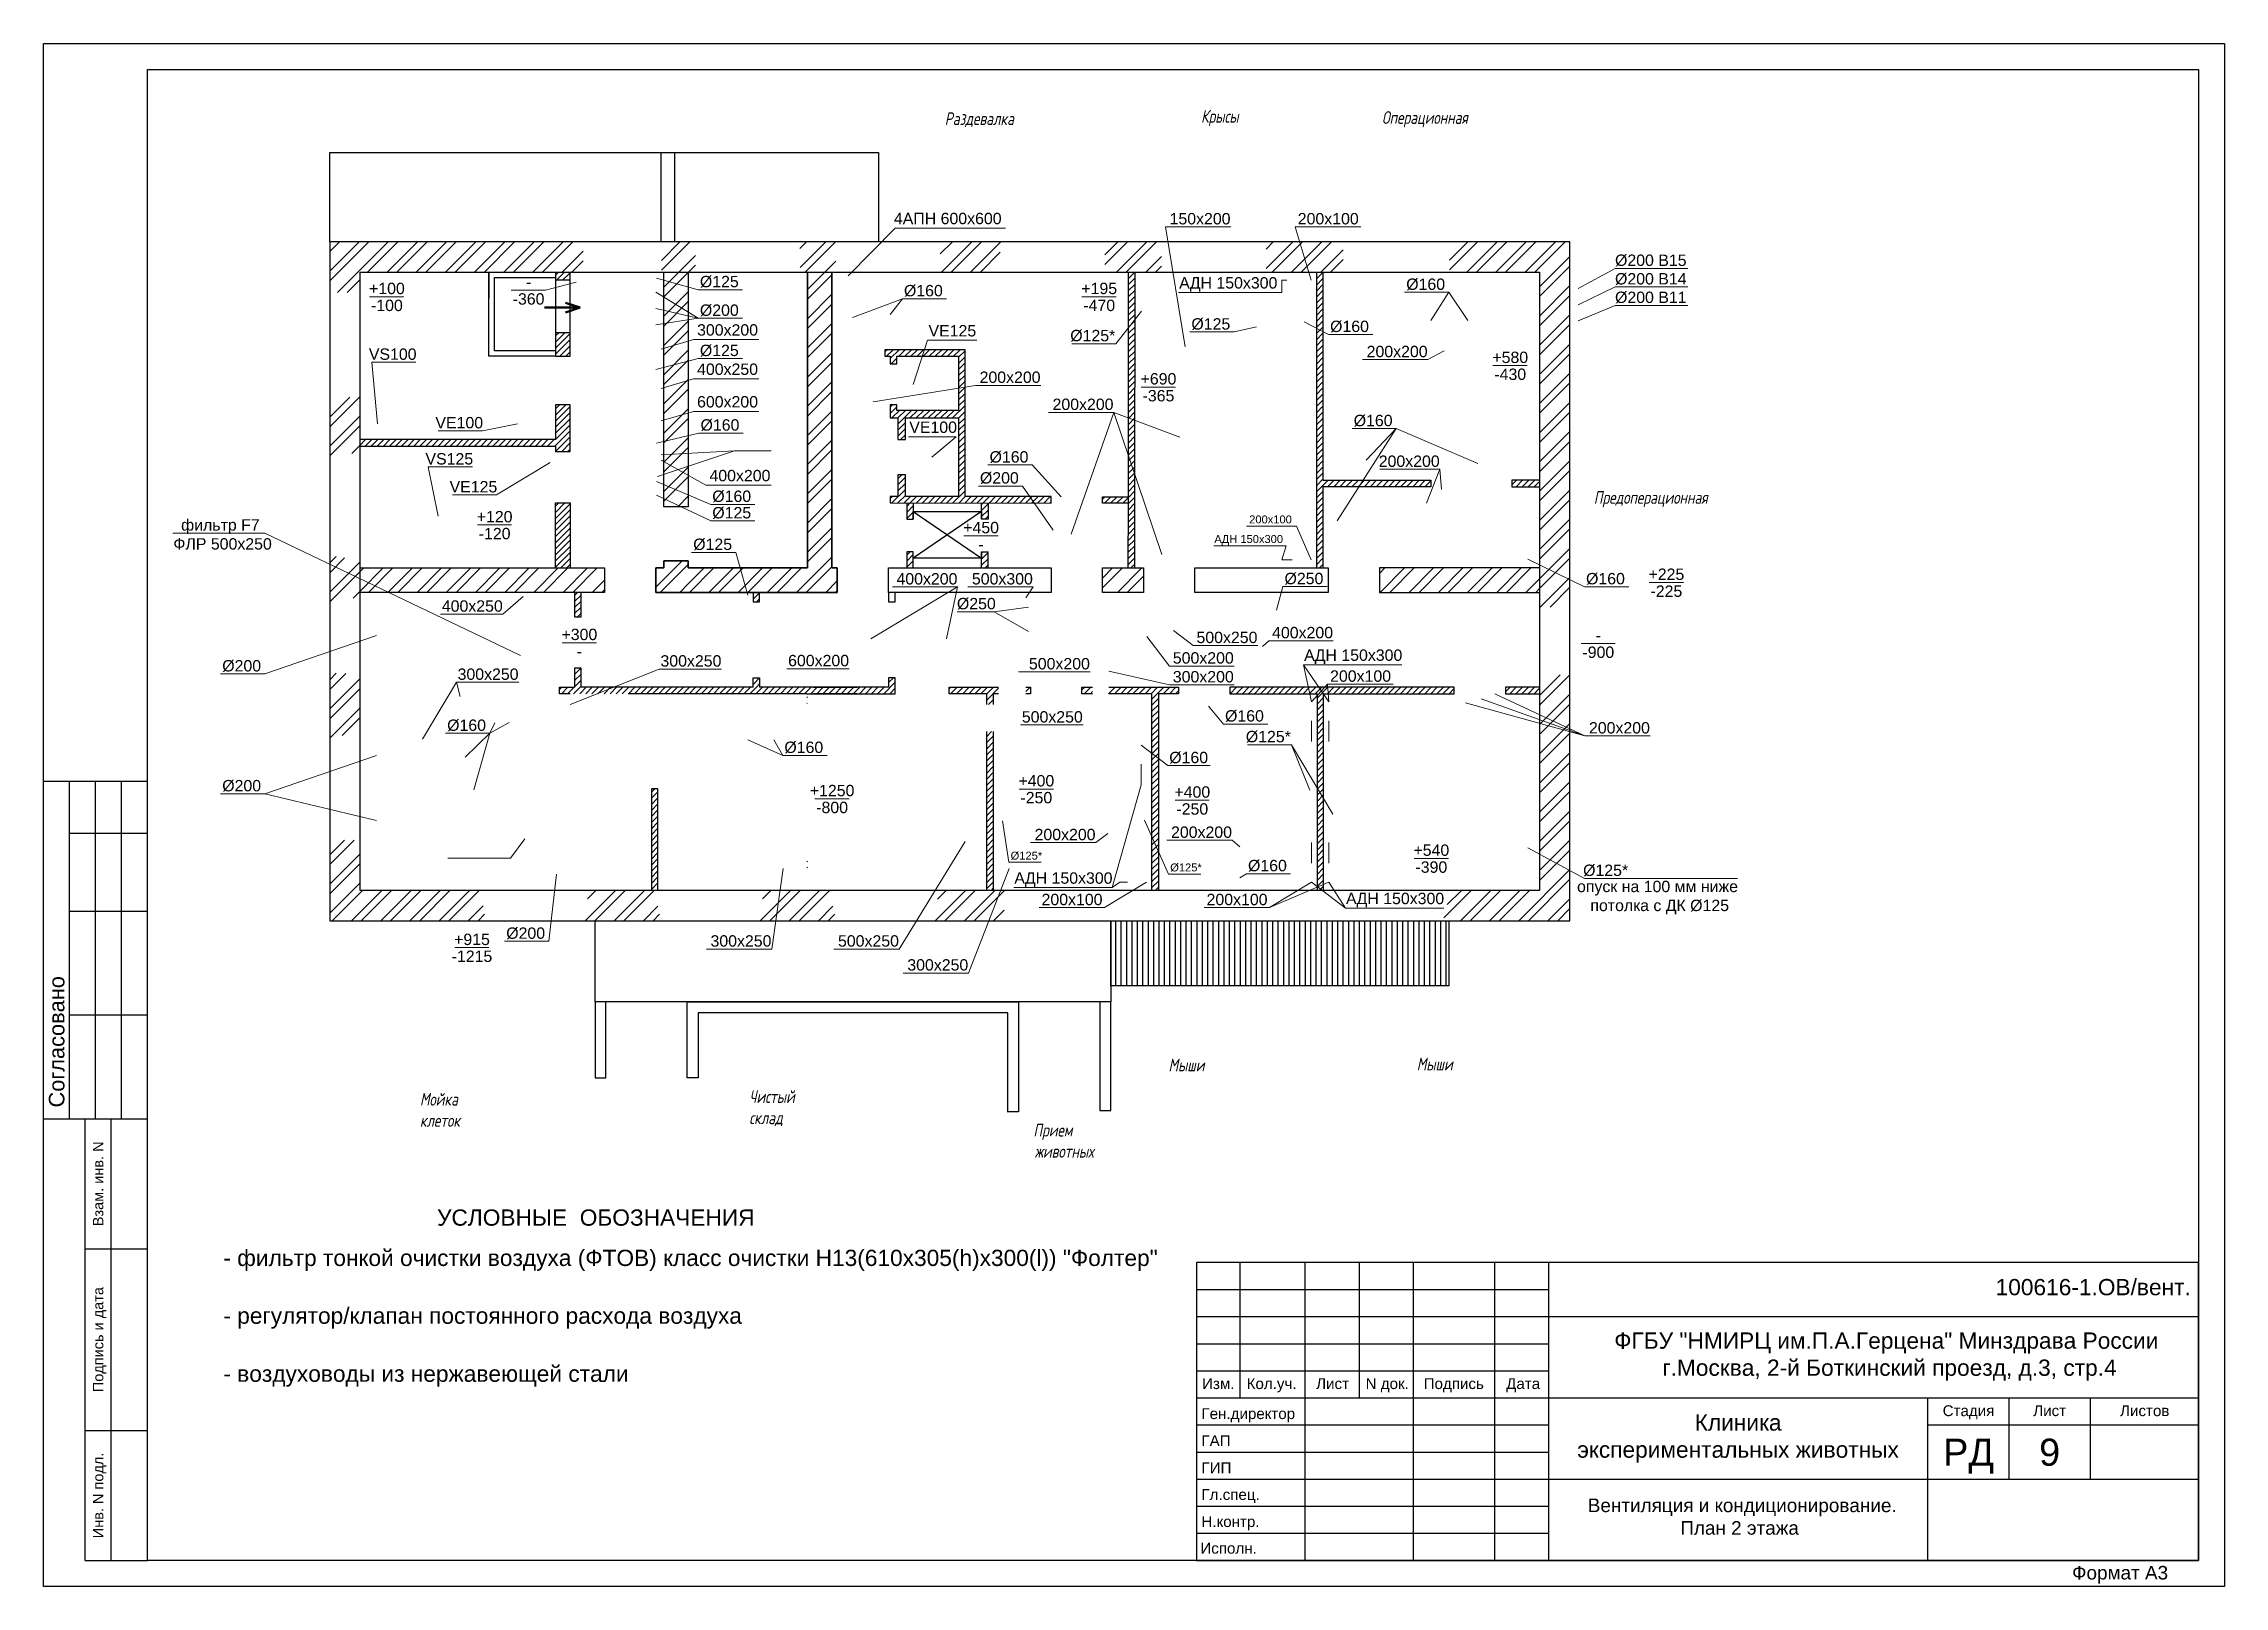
# Model space of a CAD drawing. Header units: millimetres. Extents: x -285783 to 224003, y -270247 to -22062.
# Drawn here: x 95766 to 136034, y -50537 to -22062 of the extents above; entities that cross this region are included whole.
import ezdxf
from ezdxf.enums import TextEntityAlignment as Align

# ---------------------------------------------------------------- set-up
doc = ezdxf.new("R2010")
doc.units = ezdxf.units.MM
for name, color, linetype, lineweight in [('12 текст рамки', 7, 'Continuous', 30), ('13 рамка', 7, 'Continuous', 30), ('1А монолит', 7, 'Continuous', 30), ('крыльцо', 7, 'Continuous', 25), ('стены нар', 7, 'Continuous', 30), ('штриховки', 86, 'Continuous', 20)]:
    doc.layers.add(name, color=color, linetype=linetype, lineweight=lineweight)
doc.layers.add('перегородки', color=7, linetype='Continuous')
doc.styles.add('ВЫС21', font='arial.ttf', dxfattribs={"height": 21})
doc.styles.add('РАМКА', font='arial.ttf')
doc.styles.add('стиль1', font='')
doc.styles.add('ТЕКСТ', font='arial.ttf', dxfattribs={"oblique": 10, "height": 150})
doc.styles.get('стиль1').set_extended_font_data('GOST Common', italic=True)

msp = doc.modelspace()

# ---------------------------------------------------------------- texts
at = {"layer": '12 текст рамки', "lineweight": 15, "style": 'ТЕКСТ'}
msp.add_text('Согласовано', height=287.63, rotation=90, dxfattribs=at).set_placement((96006, -41698), align=Align.MIDDLE_LEFT)
for s, p in [('Взам. инв. N', (96773, -43107)), ('Подпись и дата', (96773, -45983)), ('Инв. N подл.', (96773, -48859))]:
    msp.add_text(s, height=191.75, rotation=90, dxfattribs=at).set_placement(p, align=Align.MIDDLE_CENTER)
at = {"layer": '12 текст рамки', "style": 'РАМКА'}
msp.add_text('100616-1.ОВ/вент.', height=300, dxfattribs=at).set_placement((131810, -45164))
at = {"layer": '12 текст рамки', "style": 'ТЕКСТ'}
for s, p in [('РД', (131310, -48311)), ('9', (132808, -48311))]:
    msp.add_text(s, height=500, dxfattribs=at).set_placement(p, align=Align.CENTER)
msp.add_text('Формат А3', height=250, dxfattribs=at).set_placement((133223, -50285), align=Align.MIDDLE_LEFT)
at = {"layer": '12 текст рамки', "color": 7, "lineweight": 15, "attachment_point": 2, "style": 'ВЫС21'}
for s, insert, char_height in [('4АПН 600х600', (112461, -25184), 210), ('150x200', (117120, -25188), 210), ('200x100', (119487, -25188), 210), ('%%C200 В15', (125443, -25955), 210), ('%%C125', (108243, -26348), 210), ('%%C160', (112011, -26516), 210), ('АДН 150x300', (117641, -26372), 210), ('%%C160', (121286, -26397), 210), ('%%C200 В14', (125443, -26297), 210), ('%%C200', (108243, -26876), 210), ('%%C200 В11', (125443, -26639), 210), ('300x200', (108395, -27241), 210), ('VE125', (112546, -27256), 210), ('%%C125*', (115139, -27345), 210), ('%%C125', (117319, -27130), 210), ('%%C160', (119880, -27175), 210), ('VS100', (102212, -27688), 210), ('%%C125', (108243, -27619), 210), ('200x200', (120759, -27639), 210), ('400x250', (108395, -27966), 210), ('200x200', (113612, -28114), 210), ('600x200', (108395, -28567), 210), ('VE100', (103441, -28953), 210), ('%%C160', (108255, -28995), 210), ('200x200', (114959, -28614), 210), ('%%C160', (120316, -28913), 210), ('VE100', (112191, -29037), 210), ('VS125', (103257, -29620), 210), ('%%C160', (113592, -29584), 210), ('200x200', (120982, -29664), 210), ('VE125', (103703, -30135), 210), ('400x200', (108624, -29930), 210), ('%%C200', (113414, -29972), 210), ('%%C160', (108472, -30311), 210), ('фильтр F7\\P ФЛР 500х250', (99030, -30840), 210), ('%%C125', (108472, -30615), 210), ('200x100', (118421, -30770), 147), ('%%C125', (108120, -31198), 210), ('АДН 150x300', (118018, -31132), 147), ('400x200', (112077, -31835), 210), ('500x300', (113470, -31835), 210), ('%%C250', (119038, -31829), 210), ('%%C160', (124606, -31832), 210), ('400x250', (103682, -32337), 210), ('%%C250', (112989, -32293), 210), ('500x250', (117617, -32916), 210), ('400x200', (119013, -32828), 210), ('300x250', (107719, -33350), 210), ('600x200', (110076, -33344), 210), ('500x200', (114523, -33402), 210), ('500x200', (117180, -33295), 210), ('АДН 150x300', (119948, -33244), 210), ('%%C200', (99423, -33440), 210), ('300x250', (103973, -33595), 210), ('300x200', (117180, -33642), 210), ('200x100', (120084, -33630), 210), ('%%C160', (103576, -34537), 210), ('500x250', (114392, -34383), 210), ('%%C160', (117940, -34365), 210), ('200x200', (124864, -34585), 210), ('%%C160', (109803, -34945), 210), ('%%C125*', (118381, -34747), 210), ('%%C160', (116910, -35133), 210), ('%%C200', (99423, -35653), 210), ('200x200', (114627, -36555), 210), ('200x200', (117147, -36511), 210), ('%%C125*', (113913, -36976), 147), ('АДН 150x300', (114597, -37358), 210), ('%%C125*', (116860, -37194), 147), ('%%C160', (118364, -37128), 210), ('%%C125*', (124609, -37215), 210), ('200x100', (114756, -37754), 210), ('200x100', (117803, -37754), 210), ('АДН 150x300', (120721, -37735), 210), ('опуск на 100 мм ниже\\P потолка с ДК %%C125', (125567, -37513), 210), ('%%C200', (104667, -38375), 210), ('300x250', (108643, -38519), 210), ('500x250', (110997, -38519), 210), ('300x250', (112277, -38961), 210)]:
    msp.add_mtext(s, dxfattribs=dict(at, insert=insert, char_height=char_height))
at = {"layer": '12 текст рамки', "color": 5, "lineweight": 15, "char_height": 210, "attachment_point": 2, "style": 'ВЫС21'}
for s, insert in [('+100', (102105, -26475)), ('-', (104721, -26356)), ('+195', (115258, -26475)), ('+580', (122848, -27747)), ('+690', (116352, -28143)), ('+120', (104094, -30688)), ('+450', (113077, -30889)), ('+225', (125731, -31750)), ('+300', (105659, -32861)), ('-', (124474, -32878)), ('+1250', (110326, -35743)), ('+400', (114097, -35562)), ('+400', (116977, -35770)), ('+540', (121391, -36843)), ('+915', (103676, -38490))]:
    msp.add_mtext(s, dxfattribs=dict(at, insert=insert))
at = {"layer": '12 текст рамки', "color": 1, "lineweight": 15, "char_height": 210, "attachment_point": 2, "style": 'ВЫС21'}
for s, insert in [('-100', (102105, -26788)), ('-360', (104721, -26669)), ('-470', (115258, -26788)), ('-430', (122848, -28059)), ('-365', (116352, -28455)), ('-120', (104094, -31000)), ('-', (113077, -31201)), ('-225', (125731, -32063)), ('-', (105659, -33174)), ('-900', (124474, -33190)), ('-800', (110326, -36055)), ('-250', (114097, -35874)), ('-250', (116977, -36083)), ('-390', (121391, -37156)), ('-1215', (103676, -38802))]:
    msp.add_mtext(s, dxfattribs=dict(at, insert=insert))
at = {"layer": '12 текст рамки', "style": 'РАМКА'}
for s, insert, char_height, width, attachment_point in [('УСЛОВНЫЕ  ОБОЗНАЧЕНИЯ', (105962, -43732), 300, 7000, 5), ('- фильтр тонкой очистки воздуха (ФТОВ) класс очистки Н13(610x305(h)x300(l)) "Фолтер"', (99085, -44519), 300, 17244.18, 4), ('- регулятор/клапан постоянного расхода воздуха', (99085, -45586), 300, 17244.18, 4), ('- воздуховоды из нержавеющей стали', (99085, -46657), 300, 17244.18, 4), ('Клиника\\Pэкспериментальных животных', (127055, -47808), 300, 7000, 5), (' Вентиляция и кондиционирование.\\PПлан 2 этажа', (127083, -49252), 250, 7000, 5)]:
    msp.add_mtext(s, dxfattribs=dict(at, insert=insert, char_height=char_height, width=width, attachment_point=attachment_point))
at = {"layer": '12 текст рамки', "insert": (129792, -46296), "char_height": 300, "attachment_point": 5, "style": 'РАМКА'}
msp.add_mtext_dynamic_manual_height_columns('ФГБУ "НМИРЦ им.П.А.Герцена" Минздрава России\\P г.Москва, 2-й Боткинский проезд, д.3, стр.4 ', width=12195.52, gutter_width=1250, heights=[0], dxfattribs=at)
at = {"layer": '13 рамка', "style": 'ТЕКСТ'}
for s, p in [('Изм.', (117457, -46895)), ('Кол.уч.', (118441, -46895)), ('Лист', (119567, -46895)), ('N док.', (120576, -46895)), ('Подпись', (121805, -46895)), ('Дата', (123086, -46895)), ('Стадия', (131310, -47395)), ('Лист', (132808, -47395)), ('Листов', (134564, -47395))]:
    msp.add_text(s, height=200, dxfattribs=at).set_placement(p, align=Align.CENTER)
for s, p in [('Ген.директор', (117146, -47449)), ('ГАП', (117146, -47949)), ('ГИП', (117146, -48449)), ('Гл.спец.', (117146, -48942)), ('Н.контр.', (117146, -49442)), (' Исполн.', (117048, -49933))]:
    msp.add_text(s, height=200, dxfattribs=at).set_placement(p)
at = {"layer": 'стены нар', "color": 159, "true_color": 0x22346e, "style": 'стиль1', "width": 0.8}
for s, height, p in [('Раздевалка', 234.7, (112406, -23564)), ('Крысы', 234.7, (117139, -23521)), ('Операционная', 234.72, (120480, -23543)), ('Предоперационная', 234.72, (124391, -30555)), ('Мыши', 234.7, (116538, -41032)), ('Мыши', 234.7, (121122, -41014)), ('Мойка', 234.7, (102715, -41664)), ('Чистый', 234.7, (108797, -41615)), ('склад', 234.7, (108797, -42006)), ('клеток', 234.7, (102715, -42055)), ('Прием', 234.7, (114043, -42234)), ('животных', 234.7, (114070, -42625))]:
    msp.add_text(s, height=height, dxfattribs=at).set_placement(p)

# ---------------------------------------------------------------- blocks, each defined once
blk = doc.blocks.new('*U67')
at = {"layer": 'стены нар'}
blk.add_lwpolyline([(0, 0), (0, -1200)], dxfattribs=at)

# ---------------------------------------------------------------- linework, layer by layer
at = {"layer": '12 текст рамки', "color": 7, "lineweight": 15}
for p, q in [((111492, -25465), (110620, -26350)), ((111492, -25465), (113526, -25465)), ((116845, -27660), (116482, -25442)), ((116482, -25442), (117687, -25442)), ((118879, -25442), (119170, -26430)), ((118879, -25442), (120086, -25442)), ((105035, -26614), (105602, -26466)), ((107082, -26392), (107855, -26603)), ((118725, -26430), (118629, -26430)), ((118629, -26430), (118629, -26654)), ((124786, -26210), (124100, -26580)), ((124786, -26552), (124100, -26880)), ((124786, -26210), (126128, -26210)), ((124786, -26552), (126128, -26552)), ((102419, -26734), (101785, -26734)), ((105035, -26614), (104402, -26614)), ((107070, -26650), (107855, -27131)), ((107070, -26950), (107855, -27131)), ((107855, -26603), (108671, -26603)), ((111623, -26771), (110700, -27116)), ((111396, -27062), (111623, -26771)), ((111623, -26771), (112440, -26771)), ((115572, -26734), (114939, -26734)), ((118629, -26654), (116723, -26654)), ((120898, -26652), (121714, -26652)), ((121714, -26652), (121383, -27172)), ((121714, -26652), (122062, -27172)), ((124100, -27180), (124786, -26894)), ((124786, -26894), (126128, -26894)), ((107855, -27131), (107070, -27250)), ((107855, -27131), (108671, -27131)), ((115567, -27600), (116038, -27001)), ((117748, -27384), (118163, -27288)), ((119492, -27430), (119040, -27198)), ((107170, -27700), (107764, -27523)), ((107764, -27523), (108973, -27523)), ((112089, -27538), (111820, -28351)), ((112089, -27538), (112998, -27538)), ((114751, -27600), (115567, -27600)), ((116931, -27384), (117748, -27384)), ((119492, -27430), (120308, -27430)), ((121630, -27734), (121326, -27894)), ((101824, -27943), (102640, -27943)), ((101824, -27943), (101932, -29079)), ((107070, -28075), (107855, -27874)), ((107855, -27874), (108671, -27874)), ((120121, -27894), (121326, -27894)), ((123162, -28005), (122529, -28005)), ((107170, -28425), (107764, -28248)), ((107764, -28248), (108973, -28248)), ((111086, -28676), (112974, -28369)), ((112974, -28369), (114179, -28369)), ((116666, -28401), (116033, -28401)), ((107170, -29025), (107764, -28849)), ((107764, -28849), (108973, -28849)), ((114321, -28869), (115526, -28869)), ((114737, -31114), (115526, -28869)), ((115526, -28869), (116745, -29327)), ((115526, -28869), (116417, -31490)), ((103053, -29208), (103870, -29208)), ((103870, -29208), (104517, -29079)), ((107082, -29437), (107867, -29250)), ((107867, -29250), (108683, -29250)), ((111734, -29319), (112614, -29319)), ((112170, -29696), (112614, -29319)), ((119650, -30868), (120744, -29168)), ((119928, -29168), (120744, -29168)), ((120744, -29168), (120188, -29750)), ((120744, -29168), (122251, -29810)), ((104131, -30390), (105120, -29790)), ((108524, -29579), (107099, -30052)), ((108524, -29579), (107170, -29651)), ((107170, -29750), (107993, -30211)), ((108524, -29579), (109199, -29579)), ((102869, -29875), (103685, -29875)), ((102869, -29875), (103052, -30784)), ((107082, -30146), (108084, -30566)), ((113204, -29839), (114020, -29839)), ((114020, -29839), (114557, -30428)), ((120437, -29919), (121549, -29919)), ((121299, -30546), (121549, -29919)), ((121581, -30290), (121549, -29919)), ((103315, -30390), (104131, -30390)), ((107082, -30396), (108084, -30870)), ((107993, -30211), (109202, -30211)), ((108084, -30566), (108900, -30566)), ((113026, -30227), (113842, -30227)), ((113842, -30227), (114408, -31041)), ((104408, -30946), (103775, -30946)), ((108084, -30870), (108900, -30870)), ((118900, -30967), (117976, -30967)), ((118900, -30967), (119170, -31590)), ((98153, -31095), (99851, -31095)), ((99851, -31095), (104570, -33357)), ((113391, -31147), (112758, -31147)), ((118710, -31329), (117376, -31329)), ((118629, -31590), (118710, -31329)), ((107732, -31452), (108548, -31452)), ((108772, -32240), (108548, -31452)), ((118820, -31590), (118629, -31590)), ((123170, -31575), (124218, -32087)), ((112643, -32090), (111040, -33050)), ((111438, -32090), (112643, -32090)), ((112440, -33050), (112643, -32090)), ((112832, -32090), (114037, -32090)), ((113900, -32290), (114037, -32090)), ((118650, -32084), (118534, -32519)), ((118650, -32084), (119466, -32084)), ((124218, -32087), (125035, -32087)), ((126045, -32008), (125412, -32008)), ((103095, -32591), (104248, -32591)), ((104248, -32591), (104620, -32264)), ((112638, -32548), (113317, -32548)), ((113317, -32548), (113950, -32465)), ((113317, -32548), (113950, -32915)), ((99851, -33695), (101910, -32987)), ((116137, -33003), (116555, -33550)), ((116631, -32894), (116992, -33171)), ((105973, -33120), (105340, -33120)), ((116992, -33171), (118184, -33171)), ((118275, -33190), (118388, -33083)), ((118388, -33083), (119580, -33083)), ((124788, -33136), (124155, -33136)), ((99035, -33695), (99851, -33695)), ((107133, -33605), (105490, -34260)), ((107133, -33605), (108286, -33605)), ((109490, -33599), (110643, -33599)), ((113766, -33657), (115090, -33657)), ((115437, -33642), (116555, -33897)), ((116555, -33550), (117747, -33550)), ((120847, -33526), (119030, -33526)), ((119180, -34210), (119030, -33526)), ((119030, -33526), (119500, -34210)), ((103387, -33850), (102760, -34900)), ((103387, -33850), (104540, -33850)), ((103387, -33850), (103455, -34110)), ((116555, -33897), (117747, -33897)), ((119476, -33885), (119180, -34210)), ((119476, -33885), (119500, -34210)), ((119476, -33885), (120683, -33885)), ((124226, -34840), (122313, -34154)), ((122563, -34065), (124226, -34840)), ((104005, -34792), (104360, -34594)), ((104005, -34792), (104100, -34597)), ((117273, -34290), (117552, -34620)), ((117552, -34620), (118369, -34620)), ((119180, -34560), (119180, -34941)), ((119500, -34560), (119500, -34941)), ((124226, -34840), (122024, -34229)), ((103188, -34792), (104005, -34792)), ((104005, -34792), (103548, -35235)), ((104005, -34792), (103709, -35835)), ((109415, -35200), (108768, -34909)), ((109415, -35200), (109248, -34909)), ((113806, -34638), (114959, -34638)), ((116522, -35388), (116030, -35010)), ((117993, -35002), (118810, -35002)), ((119569, -36283), (118810, -35002)), ((119145, -35841), (118810, -35002)), ((124226, -34840), (125431, -34840)), ((99851, -35908), (101910, -35200)), ((109415, -35200), (110232, -35200)), ((116030, -35360), (116030, -35741)), ((116522, -35388), (117304, -35388)), ((114411, -35820), (113778, -35820)), ((115497, -37640), (116030, -35741)), ((99035, -35908), (99851, -35908)), ((99851, -35908), (101910, -36400)), ((110640, -36001), (110007, -36001)), ((117291, -36028), (116658, -36028)), ((113469, -36408), (113591, -37173)), ((115194, -36809), (115415, -36640)), ((116095, -36397), (116538, -37391)), ((104654, -36740), (104385, -37099)), ((112780, -36790), (111564, -38773)), ((113989, -36809), (115194, -36809)), ((116509, -36766), (117714, -36766)), ((117714, -36766), (117854, -36890)), ((119180, -37190), (119180, -36809)), ((119500, -37190), (119500, -36809)), ((124221, -37469), (123174, -36907)), ((103232, -37099), (104385, -37099)), ((105096, -38630), (105236, -37390)), ((109421, -37290), (109210, -38773)), ((113593, -37290), (112844, -39216)), ((114187, -37173), (113591, -37173)), ((117134, -37391), (116538, -37391)), ((117853, -37460), (117976, -37383)), ((117976, -37383), (118793, -37383)), ((121705, -37102), (121072, -37102)), ((115497, -37640), (113679, -37640)), ((115355, -38009), (116130, -37540)), ((115497, -37640), (115637, -37540)), ((115780, -37540), (115637, -37540)), ((118402, -38009), (119180, -37540)), ((118402, -38009), (119500, -37540)), ((119180, -37540), (119803, -38017)), ((119803, -38017), (119500, -37540)), ((124221, -37469), (127046, -37469)), ((114148, -38009), (115355, -38009)), ((117195, -38009), (118402, -38009)), ((121620, -38017), (119803, -38017)), ((104279, -38630), (105096, -38630)), ((103990, -38748), (103357, -38748)), ((108005, -38773), (109210, -38773)), ((110359, -38773), (111564, -38773)), ((111639, -39216), (112844, -39216))]:
    msp.add_line(p, q, dxfattribs=at)
at = {"layer": '13 рамка'}
for p, q in [((95766, -35676), (97684, -35676)), ((96245, -41908), (96245, -35676)), ((96725, -41908), (96725, -35676)), ((97204, -41908), (97204, -35676)), ((96245, -36635), (97684, -36635)), ((96245, -38073), (97684, -38073)), ((96245, -39991), (97684, -39991)), ((95766, -41908), (97684, -41908)), ((96533, -50058), (96533, -41908)), ((97012, -50058), (97012, -41908)), ((96533, -44305), (97684, -44305)), ((117055, -44558), (117055, -50058)), ((135555, -44558), (117055, -44558)), ((117855, -44558), (117855, -47058)), ((119055, -44558), (119055, -50058)), ((120055, -44558), (120055, -47058)), ((121055, -44558), (121055, -50058)), ((122555, -44558), (122555, -50058)), ((123555, -44558), (123555, -50058)), ((135555, -50058), (135555, -44558)), ((117055, -45058), (123555, -45058)), ((117055, -45558), (135555, -45558)), ((117055, -46058), (123555, -46058)), ((117055, -46558), (123555, -46558)), ((117055, -47058), (135555, -47058)), ((130555, -47058), (130555, -50058)), ((132055, -47058), (132055, -48558)), ((133555, -47058), (133555, -48558)), ((96533, -47661), (97684, -47661)), ((117055, -47558), (123555, -47558)), ((130555, -47558), (135555, -47558)), ((117055, -48058), (123555, -48058)), ((117055, -48058), (123555, -48058)), ((117055, -48558), (135555, -48558)), ((117055, -49058), (123555, -49058)), ((117055, -49058), (123555, -49058)), ((117055, -49558), (123555, -49558)), ((117055, -49558), (123555, -49558)), ((96533, -50058), (97684, -50058)), ((117055, -50058), (135555, -50058)), ((117055, -50058), (135555, -50058)), ((117055, -50058), (135555, -50058))]:
    msp.add_line(p, q, dxfattribs=at)
for points in [[(95766, -22062), (136034, -22062), (136034, -50537), (95766, -50537)], [(97684, -22541), (135555, -22541), (135555, -50058), (97684, -50058)]]:
    msp.add_lwpolyline(points, close=True, dxfattribs=at)
at = {"layer": '1А монолит', "color": 3, "lineweight": 50}
for q in [(105017, -26933), (105405, -26844), (105405, -27023)]:
    msp.add_line((105675, -26933), q, dxfattribs=at)
at = {"layer": 'крыльцо', "lineweight": 30}
for p, q in [((115470, -39450), (115470, -38250)), ((121715, -38250), (121715, -39450)), ((121715, -39450), (115470, -39450))]:
    msp.add_line(p, q, dxfattribs=at)
at = {"layer": 'перегородки', "lineweight": 30}
for p, q in [((101050, -25720), (101050, -24070)), ((101050, -24070), (111180, -24070)), ((107170, -25720), (107170, -24070)), ((107420, -25720), (107420, -24070)), ((111180, -24070), (111180, -25720)), ((107300, -25720), (101050, -25720)), ((105900, -25720), (101050, -25720)), ((101050, -25720), (101050, -38250)), ((123950, -25720), (105900, -25720)), ((109620, -25720), (107300, -25720)), ((111180, -25720), (109620, -25720)), ((123950, -32245), (123950, -25720)), ((101610, -37690), (101610, -26280)), ((101610, -26280), (105900, -26280)), ((103990, -27830), (103990, -26280)), ((104090, -27730), (104090, -26380)), ((104090, -26380), (105220, -26380)), ((105220, -26280), (105220, -27830)), ((105490, -26430), (105220, -26430)), ((105490, -27830), (105490, -26280)), ((105900, -26280), (109870, -26280)), ((107220, -30530), (107220, -26280)), ((107670, -26280), (107670, -30530)), ((109870, -26280), (110320, -26280)), ((110320, -26280), (123390, -26280)), ((115796, -30550), (115800, -26280)), ((115916, -30550), (115920, -26280)), ((119270, -26280), (119270, -31740)), ((119390, -26280), (119390, -30120)), ((123390, -26280), (123390, -32245)), ((105220, -27730), (104090, -27730)), ((105490, -27400), (105220, -27400)), ((111400, -27711), (111300, -27711)), ((111300, -27711), (111300, -27831)), ((112660, -27711), (111400, -27711)), ((112780, -27711), (112660, -27711)), ((112660, -27711), (112660, -27711)), ((112780, -30422), (112780, -27711)), ((105220, -27830), (103990, -27830)), ((105220, -27830), (105490, -27830)), ((111300, -27831), (111400, -27831)), ((111400, -27831), (111400, -27971)), ((111400, -27971), (111520, -27971)), ((111520, -27971), (111520, -27831)), ((111520, -27831), (112660, -27831)), ((112660, -27831), (112660, -28831)), ((105490, -28730), (105220, -28730)), ((105220, -28730), (105220, -29370)), ((105490, -29590), (105490, -28730)), ((111520, -28731), (111400, -28731)), ((111400, -28731), (111400, -28831)), ((111400, -28831), (111400, -28831)), ((111400, -28831), (111400, -28971)), ((111400, -28971), (111540, -28971)), ((111520, -28831), (111520, -28731)), ((112660, -28831), (111520, -28831)), ((111540, -28971), (111540, -29371)), ((111680, -29371), (111680, -28971)), ((111680, -28971), (112660, -28971)), ((112660, -28972), (112660, -30421)), ((105220, -29370), (101610, -29370)), ((111540, -29371), (111680, -29371)), ((101610, -29490), (105220, -29490)), ((105220, -29490), (105220, -29590)), ((105220, -29590), (105490, -29590)), ((111680, -30019), (111540, -30019)), ((111540, -30019), (111540, -30420)), ((111680, -30420), (111680, -30019)), ((119390, -30120), (121380, -30120)), ((121380, -30120), (121380, -30240)), ((123390, -30120), (122880, -30120)), ((122880, -30120), (122880, -30240)), ((105220, -31740), (105220, -30540)), ((105220, -30540), (105490, -30540)), ((105490, -30540), (105490, -31740)), ((107220, -30610), (107220, -30530)), ((107670, -30530), (107670, -30610)), ((111540, -30420), (111400, -30420)), ((111400, -30420), (111400, -30540)), ((111400, -30540), (114370, -30543)), ((112660, -30421), (111680, -30420)), ((111704, -30540), (111704, -30840)), ((111824, -30540), (111824, -30840)), ((114370, -30423), (112780, -30422)), ((113087, -30840), (113087, -30542)), ((113207, -30542), (113207, -30840)), ((114370, -30543), (114370, -30423)), ((115320, -30544), (115320, -30424)), ((115320, -30424), (115796, -30425)), ((115796, -30545), (115320, -30544)), ((115795, -31740), (115796, -30550)), ((115915, -31740), (115916, -30550)), ((121380, -30240), (119390, -30240)), ((119390, -30240), (119390, -31740)), ((122880, -30240), (123390, -30240)), ((107670, -30610), (107220, -30610)), ((111704, -30840), (111824, -30840)), ((113087, -30700), (111824, -31561)), ((111824, -30700), (113087, -31561)), ((111824, -30840), (111824, -30700)), ((111824, -30700), (113087, -30700)), ((113087, -30700), (113087, -30841)), ((113207, -30840), (113087, -30840)), ((101610, -31740), (106120, -31740)), ((106120, -31740), (106120, -32190)), ((111370, -32190), (111370, -31740)), ((111370, -31740), (114370, -31740)), ((111824, -31440), (111704, -31440)), ((111704, -31440), (111704, -31740)), ((111824, -31740), (111824, -31440)), ((111824, -31561), (111824, -31440)), ((113087, -31561), (111824, -31561)), ((113087, -31740), (113087, -31441)), ((113087, -31441), (113207, -31441)), ((113087, -31441), (113087, -31561)), ((113207, -31740), (113207, -31441)), ((114370, -31740), (114370, -32190)), ((115320, -31740), (116075, -31740)), ((115320, -32190), (115320, -31740)), ((116075, -31740), (116075, -32190)), ((117025, -32190), (117025, -31740)), ((117025, -31740), (119485, -31740)), ((119485, -31740), (119485, -32190)), ((123390, -31740), (120435, -31740)), ((120435, -31740), (120435, -32190)), ((106120, -32190), (101610, -32190)), ((105570, -32190), (105570, -32640)), ((105690, -32640), (105690, -32190)), ((108868, -32190), (108868, -32365)), ((108988, -32365), (108988, -32190)), ((111370, -32190), (111370, -32365)), ((114370, -32190), (111370, -32190)), ((111490, -32365), (111490, -32190)), ((116075, -32190), (115320, -32190)), ((119485, -32190), (117025, -32190)), ((120435, -32190), (123390, -32190)), ((108868, -32365), (108988, -32365)), ((111370, -32365), (111490, -32365)), ((123390, -32245), (123390, -37690)), ((123950, -38250), (123950, -32245)), ((105570, -32640), (105690, -32640)), ((105690, -33590), (105570, -33590)), ((105570, -33590), (105570, -33940)), ((105690, -33940), (105690, -33590)), ((108868, -33940), (108868, -33765)), ((108868, -33765), (108988, -33765)), ((108988, -33765), (108988, -33940)), ((111490, -33765), (111370, -33765)), ((111370, -33765), (111370, -33940)), ((111490, -34060), (111490, -33765)), ((105290, -34060), (105290, -33940)), ((105290, -33940), (105570, -33940)), ((105490, -34060), (105290, -34060)), ((108868, -33940), (105690, -33940)), ((109860, -34060), (106560, -34060)), ((111370, -33940), (108988, -33940)), ((109860, -34060), (109980, -34060)), ((109980, -33940), (110790, -33940)), ((110790, -34060), (109980, -34060)), ((109980, -34060), (111370, -34060)), ((111370, -34060), (111490, -34060)), ((112490, -34060), (112490, -33940)), ((112490, -33940), (113400, -33940)), ((113180, -34060), (112490, -34060)), ((113180, -34260), (113180, -34060)), ((113300, -34060), (113300, -34260)), ((113400, -34060), (113300, -34060)), ((113900, -33940), (113990, -33940)), ((113990, -34060), (113900, -34060)), ((113990, -33940), (113990, -34060)), ((114940, -34060), (114940, -33940)), ((114940, -33940), (115137, -33940)), ((115137, -34060), (114940, -34060)), ((115437, -33940), (116720, -33940)), ((116230, -34060), (115437, -34060)), ((116230, -37690), (116230, -34060)), ((116720, -34060), (116350, -34060)), ((116350, -34060), (116350, -37690)), ((116720, -33940), (116720, -34060)), ((120050, -33940), (117670, -33940)), ((117670, -33940), (117670, -34060)), ((117670, -34060), (119280, -34060)), ((119280, -34060), (119280, -37690)), ((119400, -37690), (119400, -34060)), ((119400, -34060), (121810, -34060)), ((121810, -33940), (120050, -33940)), ((121810, -34060), (121810, -33940)), ((123390, -33940), (122760, -33940)), ((122760, -33940), (122760, -34060)), ((122760, -34060), (123390, -34060)), ((113180, -37690), (113180, -34760)), ((113300, -34760), (113300, -37690)), ((107110, -35815), (106990, -35815)), ((106990, -35815), (106990, -37690)), ((107110, -37690), (107110, -35815)), ((123390, -37690), (101610, -37690)), ((101050, -38250), (123950, -38250)), ((105950, -39750), (105950, -41150)), ((106150, -41150), (106150, -39750)), ((107650, -41150), (107650, -39750)), ((107650, -39750), (113770, -39750)), ((113770, -39750), (113770, -41779)), ((115270, -39750), (115270, -41754)), ((115470, -41754), (115470, -39750)), ((113570, -39950), (107850, -39950)), ((107850, -39950), (107850, -41150)), ((113570, -41782), (113570, -39950)), ((105950, -41150), (106150, -41150)), ((107850, -41150), (107650, -41150)), ((113770, -41779), (113570, -41779)), ((115270, -41754), (115470, -41754))]:
    msp.add_line(p, q, dxfattribs=at)
at = {"layer": 'перегородки', "lineweight": 30, "transparency": 16777216}
msp.add_line((103990, -26280), (103990, -26762), dxfattribs=at)
at = {"layer": 'перегородки', "lineweight": 35}
for p, q in [((109870, -26280), (109870, -31740)), ((110320, -31740), (110320, -26280)), ((107220, -31740), (107070, -31740)), ((107070, -31740), (107070, -32190)), ((107670, -31610), (107220, -31610)), ((107220, -31610), (107220, -31740)), ((107670, -31740), (107670, -31610)), ((109370, -31740), (107670, -31740)), ((109870, -31740), (109370, -31740)), ((110420, -31740), (110320, -31740)), ((110420, -32190), (110420, -31740)), ((107070, -32190), (109370, -32190)), ((109370, -32190), (110420, -32190))]:
    msp.add_line(p, q, dxfattribs=at)
at = {"layer": 'стены нар'}
for p, q in [((105950, -38250), (115470, -38250)), ((105950, -39750), (105950, -38250)), ((115470, -38250), (115470, -39750)), ((115470, -39750), (105950, -39750))]:
    msp.add_line(p, q, dxfattribs=at)
at = {"layer": 'штриховки', "color": 18, "lineweight": 15, "true_color": 0x000000}
for p, q in [((101050, -25721), (101051, -25720)), ((101050, -26260), (101590, -25720)), ((101050, -25901), (101231, -25720)), ((101050, -26439), (101770, -25720)), ((101194, -26655), (102129, -25720)), ((101748, -26280), (102308, -25720)), ((102108, -26280), (102668, -25720)), ((102287, -26280), (102847, -25720)), ((102646, -26280), (103206, -25720)), ((102826, -26280), (103386, -25720)), ((103185, -26280), (103745, -25720)), ((103365, -26280), (103925, -25720)), ((103724, -26280), (104284, -25720)), ((103904, -26280), (104464, -25720)), ((104263, -26280), (104823, -25720)), ((104442, -26280), (105002, -25720)), ((104802, -26280), (105362, -25720)), ((104981, -26280), (105541, -25720)), ((107175, -26062), (107517, -25720)), ((107175, -26242), (107697, -25720)), ((109732, -25840), (109852, -25720)), ((109736, -26195), (110211, -25720)), ((109831, -26280), (110391, -25720)), ((112324, -25942), (112546, -25720)), ((112345, -26280), (112905, -25720)), ((112525, -26280), (113085, -25720)), ((112884, -26280), (113444, -25720)), ((115362, -25957), (115599, -25720)), ((115362, -26136), (115779, -25720)), ((115578, -26280), (116138, -25720)), ((115758, -26280), (116318, -25720)), ((118339, -26213), (118832, -25720)), ((118339, -25854), (118473, -25720)), ((118452, -26280), (119012, -25720)), ((118811, -26280), (119371, -25720)), ((118990, -26280), (119550, -25720)), ((121725, -26060), (122065, -25720)), ((121725, -26239), (122245, -25720)), ((122044, -26280), (122604, -25720)), ((122223, -26280), (122783, -25720)), ((122583, -26280), (123143, -25720)), ((122762, -26280), (123322, -25720)), ((123121, -26280), (123681, -25720)), ((123301, -26280), (123861, -25720)), ((105340, -26280), (105730, -25890)), ((105520, -26280), (105730, -26070)), ((107496, -26280), (107806, -25970)), ((107675, -26280), (107806, -26149)), ((110190, -26280), (110394, -26075)), ((113063, -26280), (113432, -25911)), ((116117, -26280), (116409, -25988)), ((116296, -26280), (116409, -26167)), ((119350, -26280), (119765, -25865)), ((119529, -26280), (119765, -26044)), ((123390, -26550), (123950, -25990)), ((123390, -26730), (123950, -26170)), ((101373, -26655), (101610, -26418)), ((107220, -26556), (107496, -26280)), ((107220, -26735), (107670, -26285)), ((109870, -26600), (110190, -26280)), ((109870, -26779), (110320, -26329)), ((123390, -27089), (123950, -26529)), ((107220, -27094), (107670, -26644)), ((107220, -27274), (107670, -26824)), ((109870, -27139), (110320, -26689)), ((109870, -27318), (110320, -26868)), ((123390, -27268), (123950, -26708)), ((107220, -27633), (107670, -27183)), ((107220, -27813), (107670, -27363)), ((109870, -27677), (110320, -27227)), ((123390, -27628), (123950, -27068)), ((123390, -27807), (123950, -27247)), ((107220, -28172), (107670, -27722)), ((109870, -27857), (110320, -27407)), ((109870, -28216), (110320, -27766)), ((123390, -28167), (123950, -27607)), ((107220, -28352), (107670, -27902)), ((109870, -28396), (110320, -27946)), ((123390, -28346), (123950, -27786)), ((123390, -28705), (123950, -28145)), ((101050, -28954), (101419, -28585)), ((101050, -29134), (101599, -28585)), ((107220, -28711), (107670, -28261)), ((107220, -28890), (107670, -28440)), ((109870, -28755), (110320, -28305)), ((109870, -28935), (110320, -28485)), ((123390, -28885), (123950, -28325)), ((101050, -29493), (101610, -28933)), ((107220, -29250), (107670, -28800)), ((107220, -29429), (107670, -28979)), ((109870, -29294), (110320, -28844)), ((123390, -29244), (123950, -28684)), ((123390, -29424), (123950, -28864)), ((101050, -29672), (101610, -29112)), ((107220, -29789), (107670, -29339)), ((109870, -29473), (110320, -29023)), ((109870, -29833), (110320, -29383)), ((123390, -29783), (123950, -29223)), ((101457, -29625), (101610, -29472)), ((107220, -29968), (107670, -29518)), ((109870, -30012), (110320, -29562)), ((123390, -29963), (123950, -29403)), ((123390, -30322), (123950, -29762)), ((107220, -30327), (107670, -29877)), ((107220, -30507), (107670, -30057)), ((109870, -30371), (110320, -29921)), ((109870, -30551), (110320, -30101)), ((123390, -30501), (123950, -29941)), ((107476, -30610), (107670, -30416)), ((107656, -30610), (107670, -30596)), ((109870, -30910), (110320, -30460)), ((123390, -30861), (123950, -30301)), ((123390, -31040), (123950, -30480)), ((109870, -31090), (110320, -30640)), ((109870, -31449), (110320, -30999)), ((123390, -31399), (123950, -30839)), ((109870, -31629), (110320, -31179)), ((123390, -31579), (123950, -31019)), ((123390, -31938), (123950, -31378)), ((101050, -31648), (101170, -31528)), ((101050, -31828), (101323, -31555)), ((101050, -32187), (101610, -31627)), ((101057, -32360), (101610, -31806)), ((101610, -32166), (102036, -31740)), ((101610, -31806), (101677, -31740)), ((101765, -32190), (102215, -31740)), ((102125, -32190), (102575, -31740)), ((102304, -32190), (102754, -31740)), ((102663, -32190), (103113, -31740)), ((102843, -32190), (103293, -31740)), ((103202, -32190), (103652, -31740)), ((103382, -32190), (103832, -31740)), ((103741, -32190), (104191, -31740)), ((103921, -32190), (104371, -31740)), ((104280, -32190), (104730, -31740)), ((104459, -32190), (104909, -31740)), ((104819, -32190), (105269, -31740)), ((104998, -32190), (105448, -31740)), ((105357, -32190), (105807, -31740)), ((105537, -32190), (105987, -31740)), ((107070, -32094), (107554, -31610)), ((107153, -32190), (107670, -31673)), ((107670, -32033), (107963, -31740)), ((107692, -32190), (108142, -31740)), ((108052, -32190), (108502, -31740)), ((108231, -32190), (108681, -31740)), ((108590, -32190), (109040, -31740)), ((108770, -32190), (109220, -31740)), ((109129, -32190), (109579, -31740)), ((109309, -32190), (109759, -31740)), ((109870, -31988), (110320, -31538)), ((109870, -32167), (110320, -31717)), ((115320, -31926), (115506, -31740)), ((115320, -32106), (115686, -31740)), ((115595, -32190), (116045, -31740)), ((120435, -31840), (120535, -31740)), ((120444, -32190), (120894, -31740)), ((120624, -32190), (121074, -31740)), ((120983, -32190), (121433, -31740)), ((121163, -32190), (121613, -31740)), ((121522, -32190), (121972, -31740)), ((121702, -32190), (122152, -31740)), ((122061, -32190), (122511, -31740)), ((122240, -32190), (122690, -31740)), ((122600, -32190), (123050, -31740)), ((122779, -32190), (123229, -31740)), ((123390, -32118), (123950, -31558)), ((101481, -32295), (101610, -32166)), ((105896, -32190), (106120, -31966)), ((106076, -32190), (106120, -32146)), ((107513, -32190), (107670, -32033)), ((109668, -32190), (109870, -31988)), ((109848, -32190), (109870, -32167)), ((110207, -32190), (110420, -31977)), ((110386, -32190), (110420, -32156)), ((115775, -32190), (116075, -31889)), ((123138, -32190), (123390, -31938)), ((123318, -32190), (123390, -32118)), ((123402, -32465), (123950, -31917)), ((123582, -32465), (123950, -32097)), ((101050, -33803), (101170, -33683)), ((101050, -33983), (101348, -33685)), ((101050, -34342), (101610, -33782)), ((123390, -34273), (123950, -33713)), ((123390, -34093), (123769, -33715)), ((101050, -34522), (101610, -33962)), ((123390, -34632), (123950, -34072)), ((101050, -34881), (101610, -34321)), ((101276, -34835), (101610, -34500)), ((123390, -34812), (123950, -34252)), ((123390, -35171), (123950, -34611)), ((123390, -35351), (123950, -34791)), ((123390, -35710), (123950, -35150)), ((123390, -35890), (123950, -35330)), ((123390, -36249), (123950, -35689)), ((123390, -36428), (123950, -35868)), ((123390, -36788), (123950, -36228)), ((123390, -36967), (123950, -36407)), ((101050, -37036), (101321, -36765)), ((101050, -37216), (101501, -36765)), ((101050, -37575), (101610, -37015)), ((123390, -37326), (123950, -36766)), ((123390, -37506), (123950, -36946)), ((101050, -37755), (101610, -37195)), ((123005, -38250), (123950, -37305)), ((101050, -38114), (101610, -37554)), ((101093, -38250), (101653, -37690)), ((101453, -38250), (102013, -37690)), ((101632, -38250), (102192, -37690)), ((101992, -38250), (102552, -37690)), ((102171, -38250), (102731, -37690)), ((102530, -38250), (103090, -37690)), ((102710, -38250), (103270, -37690)), ((103069, -38250), (103629, -37690)), ((103249, -38250), (103809, -37690)), ((105763, -38250), (106323, -37690)), ((105810, -37844), (105964, -37690)), ((105943, -38250), (106503, -37690)), ((106302, -38250), (106862, -37690)), ((106482, -38250), (107042, -37690)), ((108996, -38250), (109556, -37690)), ((109040, -37847), (109197, -37690)), ((109176, -38250), (109736, -37690)), ((109535, -38250), (110095, -37690)), ((109715, -38250), (110275, -37690)), ((112229, -38250), (112789, -37690)), ((112270, -37850), (112430, -37690)), ((112409, -38250), (112969, -37690)), ((112768, -38250), (113328, -37690)), ((112947, -38250), (113500, -37697)), ((121620, -38198), (122128, -37690)), ((121685, -37954), (121949, -37690)), ((121928, -38250), (122488, -37690)), ((122107, -38250), (122667, -37690)), ((122466, -38250), (123026, -37690)), ((122646, -38250), (123206, -37690)), ((123185, -38250), (123950, -37485)), ((123544, -38250), (123950, -37844)), ((103608, -38250), (103880, -37978)), ((103788, -38250), (103908, -38130)), ((106841, -38250), (107110, -37981)), ((107020, -38250), (107140, -38130)), ((110074, -38250), (110340, -37984)), ((110253, -38250), (110373, -38130)), ((113307, -38250), (113500, -38057)), ((123724, -38250), (123950, -38024))]:
    msp.add_line(p, q, dxfattribs=at)
at = {"layer": 'штриховки', "color": 251, "lineweight": 5, "true_color": 0x636466}
for p, q in [((105220, -26335), (105275, -26280)), ((105237, -26430), (105387, -26280)), ((105350, -26430), (105490, -26290)), ((115800, -26395), (115915, -26280)), ((115800, -26507), (115920, -26387)), ((115800, -26619), (115920, -26499)), ((119270, -26404), (119390, -26284)), ((119270, -26517), (119390, -26397)), ((119270, -26629), (119390, -26509)), ((115799, -26956), (115920, -26836)), ((115799, -27069), (115919, -26949)), ((115800, -26732), (115920, -26612)), ((115800, -26844), (115920, -26724)), ((119270, -26741), (119390, -26621)), ((119270, -26853), (119390, -26733)), ((119270, -26966), (119390, -26846)), ((119270, -27078), (119390, -26958)), ((115799, -27181), (115919, -27061)), ((115799, -27294), (115919, -27173)), ((115799, -27406), (115919, -27286)), ((119270, -27190), (119390, -27070)), ((119270, -27302), (119390, -27182)), ((119270, -27415), (119390, -27295)), ((105220, -27458), (105278, -27400)), ((105220, -27570), (105390, -27400)), ((105220, -27682), (105490, -27412)), ((105220, -27794), (105490, -27524)), ((105297, -27830), (105490, -27637)), ((105409, -27830), (105490, -27749)), ((111300, -27752), (111341, -27711)), ((111333, -27831), (111453, -27711)), ((111400, -27876), (111565, -27711)), ((111557, -27831), (111677, -27711)), ((111670, -27831), (111790, -27711)), ((111782, -27831), (111902, -27711)), ((111894, -27831), (112014, -27711)), ((112006, -27831), (112126, -27711)), ((112119, -27831), (112239, -27711)), ((112231, -27831), (112351, -27711)), ((112343, -27831), (112463, -27711)), ((112455, -27831), (112575, -27711)), ((112568, -27831), (112688, -27711)), ((112660, -27851), (112780, -27731)), ((115799, -27518), (115919, -27398)), ((115799, -27631), (115919, -27511)), ((115799, -27743), (115919, -27623)), ((115799, -27855), (115919, -27735)), ((119270, -27527), (119390, -27407)), ((119270, -27639), (119390, -27519)), ((119270, -27751), (119390, -27631)), ((119270, -27864), (119390, -27744)), ((111417, -27971), (111520, -27868)), ((112660, -27963), (112780, -27843)), ((112660, -28075), (112780, -27955)), ((112660, -28188), (112780, -28068)), ((112660, -28300), (112780, -28180)), ((115798, -28080), (115919, -27960)), ((115798, -28192), (115918, -28072)), ((115798, -28305), (115918, -28185)), ((115799, -27968), (115919, -27848)), ((119270, -27976), (119390, -27856)), ((119270, -28088), (119390, -27968)), ((119270, -28201), (119390, -28081)), ((112660, -28412), (112780, -28292)), ((112660, -28524), (112780, -28404)), ((112660, -28637), (112780, -28517)), ((115798, -28417), (115918, -28297)), ((115798, -28529), (115918, -28409)), ((115798, -28642), (115918, -28522)), ((119270, -28313), (119390, -28193)), ((119270, -28425), (119390, -28305)), ((119270, -28537), (119390, -28417)), ((119270, -28650), (119390, -28530)), ((105220, -28805), (105295, -28730)), ((105220, -28917), (105407, -28730)), ((105220, -29029), (105490, -28759)), ((105220, -29141), (105490, -28871)), ((105220, -29254), (105490, -28984)), ((111400, -28774), (111443, -28731)), ((111400, -28886), (111520, -28766)), ((111428, -28971), (111568, -28831)), ((111540, -28971), (111680, -28831)), ((111540, -29083), (111792, -28831)), ((111764, -28971), (111904, -28831)), ((111877, -28971), (112017, -28831)), ((111989, -28971), (112129, -28831)), ((112101, -28971), (112241, -28831)), ((112213, -28971), (112353, -28831)), ((112326, -28971), (112466, -28831)), ((112438, -28971), (112578, -28831)), ((112550, -28971), (112780, -28741)), ((112660, -28749), (112780, -28629)), ((112660, -28974), (112780, -28854)), ((112660, -29086), (112780, -28966)), ((115798, -28754), (115918, -28634)), ((115798, -28867), (115918, -28746)), ((115798, -28979), (115918, -28859)), ((115798, -29091), (115918, -28971)), ((119270, -28762), (119390, -28642)), ((119270, -28874), (119390, -28754)), ((119270, -28986), (119390, -28866)), ((119270, -29099), (119390, -28979)), ((101610, -29472), (101712, -29370)), ((101704, -29490), (101824, -29370)), ((101816, -29490), (101936, -29370)), ((101928, -29490), (102048, -29370)), ((102041, -29490), (102161, -29370)), ((102153, -29490), (102273, -29370)), ((102265, -29490), (102385, -29370)), ((102377, -29490), (102497, -29370)), ((102490, -29490), (102610, -29370)), ((102602, -29490), (102722, -29370)), ((102714, -29490), (102834, -29370)), ((102826, -29490), (102946, -29370)), ((102939, -29490), (103059, -29370)), ((103051, -29490), (103171, -29370)), ((103163, -29490), (103283, -29370)), ((103275, -29490), (103395, -29370)), ((103388, -29490), (103508, -29370)), ((103500, -29490), (103620, -29370)), ((103612, -29490), (103732, -29370)), ((103724, -29490), (103844, -29370)), ((103837, -29490), (103957, -29370)), ((103949, -29490), (104069, -29370)), ((104061, -29490), (104181, -29370)), ((104173, -29490), (104293, -29370)), ((104286, -29490), (104406, -29370)), ((104398, -29490), (104518, -29370)), ((104510, -29490), (104630, -29370)), ((104622, -29490), (104742, -29370)), ((104735, -29490), (104855, -29370)), ((104847, -29490), (104967, -29370)), ((104959, -29490), (105079, -29370)), ((105072, -29490), (105192, -29370)), ((105208, -29490), (105490, -29208)), ((105220, -29366), (105490, -29096)), ((105221, -29590), (105490, -29320)), ((111540, -29195), (111680, -29055)), ((111540, -29308), (111680, -29168)), ((111589, -29371), (111680, -29280)), ((112660, -29198), (112780, -29078)), ((112660, -29310), (112780, -29190)), ((112660, -29423), (112780, -29303)), ((115797, -29204), (115918, -29084)), ((115797, -29316), (115917, -29196)), ((115797, -29428), (115917, -29308)), ((119270, -29211), (119390, -29091)), ((119270, -29323), (119390, -29203)), ((119270, -29435), (119390, -29315)), ((105333, -29590), (105490, -29433)), ((105445, -29590), (105490, -29545)), ((112660, -29535), (112780, -29415)), ((112660, -29647), (112780, -29527)), ((112660, -29759), (112780, -29639)), ((112660, -29872), (112780, -29752)), ((115797, -29541), (115917, -29421)), ((115797, -29653), (115917, -29533)), ((115797, -29765), (115917, -29645)), ((115797, -29878), (115917, -29758)), ((119270, -29548), (119390, -29428)), ((119270, -29660), (119390, -29540)), ((119270, -29772), (119390, -29652)), ((119270, -29884), (119390, -29764)), ((111540, -30094), (111615, -30019)), ((111540, -30206), (111680, -30066)), ((111540, -30318), (111680, -30178)), ((112660, -29984), (112780, -29864)), ((112660, -30096), (112780, -29976)), ((112660, -30208), (112780, -30088)), ((112660, -30321), (112780, -30201)), ((115796, -30215), (115917, -30095)), ((115797, -29990), (115917, -29870)), ((115797, -30102), (115917, -29982)), ((119270, -29997), (119390, -29877)), ((119270, -30109), (119390, -29989)), ((119270, -30221), (119390, -30101)), ((119270, -30333), (119483, -30120)), ((119476, -30240), (119596, -30120)), ((119588, -30240), (119708, -30120)), ((119700, -30240), (119820, -30120)), ((119812, -30240), (119932, -30120)), ((119925, -30240), (120045, -30120)), ((120037, -30240), (120157, -30120)), ((120149, -30240), (120269, -30120)), ((120261, -30240), (120381, -30120)), ((120374, -30240), (120494, -30120)), ((120486, -30240), (120606, -30120)), ((120598, -30240), (120718, -30120)), ((120710, -30240), (120830, -30120)), ((120823, -30240), (120943, -30120)), ((120935, -30240), (121055, -30120)), ((121047, -30240), (121167, -30120)), ((121159, -30240), (121279, -30120)), ((121272, -30240), (121380, -30132)), ((122880, -30203), (122963, -30120)), ((122956, -30240), (123076, -30120)), ((123068, -30240), (123188, -30120)), ((123180, -30240), (123300, -30120)), ((123292, -30240), (123390, -30142)), ((105220, -30601), (105281, -30540)), ((105220, -30713), (105393, -30540)), ((105220, -30825), (105490, -30555)), ((111400, -30458), (111438, -30420)), ((111430, -30540), (111680, -30290)), ((111542, -30540), (111680, -30403)), ((111654, -30540), (111774, -30420)), ((111767, -30540), (111886, -30421)), ((111879, -30541), (111999, -30421)), ((111991, -30541), (112111, -30421)), ((112103, -30541), (112223, -30421)), ((112215, -30541), (112335, -30421)), ((112327, -30541), (112447, -30421)), ((112439, -30541), (112559, -30421)), ((112551, -30541), (112780, -30313)), ((112664, -30541), (112783, -30422)), ((112776, -30542), (112896, -30422)), ((112888, -30542), (113008, -30422)), ((113000, -30542), (113120, -30422)), ((113112, -30542), (113232, -30422)), ((113224, -30542), (113344, -30422)), ((113336, -30542), (113456, -30422)), ((113448, -30542), (113568, -30422)), ((113561, -30542), (113680, -30423)), ((113673, -30543), (113793, -30423)), ((113785, -30543), (113905, -30423)), ((113897, -30543), (114017, -30423)), ((114009, -30543), (114129, -30423)), ((114121, -30543), (114241, -30423)), ((114233, -30543), (114353, -30423)), ((114345, -30543), (114370, -30519)), ((115320, -30467), (115362, -30425)), ((115355, -30544), (115474, -30425)), ((115467, -30545), (115587, -30425)), ((115579, -30545), (115699, -30425)), ((115691, -30545), (115796, -30440)), ((115796, -30327), (115917, -30207)), ((115796, -30440), (115916, -30319)), ((115796, -30552), (115916, -30432)), ((115796, -30664), (115916, -30544)), ((119270, -30446), (119390, -30326)), ((119270, -30558), (119390, -30438)), ((119270, -30670), (119390, -30550)), ((105220, -30937), (105490, -30667)), ((105220, -31050), (105490, -30780)), ((105220, -31162), (105490, -30892)), ((105220, -31274), (105490, -31004)), ((115796, -30777), (115916, -30656)), ((115796, -30889), (115916, -30769)), ((115796, -31001), (115916, -30881)), ((115796, -31114), (115916, -30994)), ((119270, -30782), (119390, -30662)), ((119270, -30895), (119390, -30775)), ((119270, -31007), (119390, -30887)), ((119270, -31119), (119390, -30999)), ((105220, -31386), (105490, -31116)), ((105220, -31499), (105490, -31229)), ((105220, -31611), (105490, -31341)), ((115795, -31338), (115916, -31218)), ((115795, -31451), (115915, -31331)), ((115796, -31226), (115916, -31106)), ((119270, -31231), (119390, -31111)), ((119270, -31344), (119390, -31224)), ((119270, -31456), (119390, -31336)), ((105220, -31723), (105490, -31453)), ((105316, -31740), (105490, -31565)), ((105428, -31740), (105490, -31678)), ((115795, -31563), (115915, -31443)), ((115795, -31675), (115915, -31555)), ((115843, -31740), (115915, -31668)), ((119270, -31568), (119390, -31448)), ((119270, -31680), (119390, -31560)), ((119323, -31740), (119390, -31673)), ((105570, -32247), (105627, -32190)), ((108868, -32204), (108882, -32190)), ((108868, -32316), (108988, -32196)), ((105570, -32359), (105690, -32239)), ((105570, -32471), (105690, -32351)), ((105570, -32583), (105690, -32463)), ((105626, -32640), (105690, -32576)), ((108932, -32365), (108988, -32309)), ((105570, -33594), (105574, -33590)), ((105570, -33706), (105686, -33590)), ((105570, -33818), (105690, -33698)), ((105570, -33931), (105690, -33811)), ((108868, -33776), (108879, -33765)), ((108868, -33888), (108988, -33768)), ((111370, -33855), (111461, -33765)), ((105290, -33986), (105336, -33940)), ((105328, -34060), (105448, -33940)), ((105441, -34060), (105561, -33940)), ((105553, -34060), (105690, -33923)), ((105665, -34060), (105785, -33940)), ((105777, -34060), (105897, -33940)), ((105890, -34060), (106010, -33940)), ((106002, -34060), (106122, -33940)), ((106114, -34060), (106234, -33940)), ((106226, -34060), (106346, -33940)), ((106339, -34060), (106459, -33940)), ((106451, -34060), (106571, -33940)), ((106563, -34060), (106683, -33940)), ((106675, -34060), (106795, -33940)), ((106788, -34060), (106908, -33940)), ((106900, -34060), (107020, -33940)), ((107012, -34060), (107132, -33940)), ((107124, -34060), (107244, -33940)), ((107237, -34060), (107357, -33940)), ((107349, -34060), (107469, -33940)), ((107461, -34060), (107581, -33940)), ((107573, -34060), (107670, -33963)), ((107670, -33963), (107693, -33940)), ((107686, -34060), (107806, -33940)), ((107798, -34060), (107918, -33940)), ((107910, -34060), (108030, -33940)), ((108022, -34060), (108142, -33940)), ((108135, -34060), (108255, -33940)), ((108247, -34060), (108367, -33940)), ((108359, -34060), (108479, -33940)), ((108471, -34060), (108591, -33940)), ((108584, -34060), (108704, -33940)), ((108696, -34060), (108816, -33940)), ((108808, -34060), (108928, -33940)), ((108920, -34060), (109040, -33940)), ((108928, -33940), (108988, -33880)), ((109033, -34060), (109153, -33940)), ((109145, -34060), (109265, -33940)), ((109257, -34060), (109377, -33940)), ((109370, -34060), (109490, -33940)), ((109482, -34060), (109602, -33940)), ((109594, -34060), (109714, -33940)), ((109706, -34060), (109826, -33940)), ((109819, -34060), (109870, -34008)), ((109860, -34131), (109870, -34121)), ((109870, -34008), (109939, -33940)), ((109931, -34060), (110051, -33940)), ((110043, -34060), (110163, -33940)), ((110155, -34060), (110275, -33940)), ((110268, -34060), (110388, -33940)), ((110380, -34060), (110500, -33940)), ((110492, -34060), (110612, -33940)), ((110604, -34060), (110724, -33940)), ((110717, -34060), (110837, -33940)), ((110829, -34060), (110949, -33940)), ((110941, -34060), (111061, -33940)), ((111053, -34060), (111173, -33940)), ((111166, -34060), (111286, -33940)), ((111278, -34060), (111490, -33848)), ((111390, -34060), (111490, -33960)), ((112490, -33970), (112520, -33940)), ((112513, -34060), (112633, -33940)), ((112625, -34060), (112745, -33940)), ((112737, -34060), (112857, -33940)), ((112849, -34060), (112969, -33940)), ((112962, -34060), (113082, -33940)), ((113074, -34060), (113194, -33940)), ((113180, -34066), (113306, -33940)), ((113180, -34178), (113400, -33958)), ((113211, -34260), (113300, -34171)), ((113900, -34020), (113980, -33940)), ((113972, -34060), (113990, -34042)), ((114940, -33990), (114990, -33940)), ((114982, -34060), (115102, -33940)), ((115094, -34060), (115137, -34018)), ((115431, -34060), (115551, -33940)), ((115437, -33942), (115439, -33940)), ((115543, -34060), (115663, -33940)), ((115656, -34060), (115776, -33940)), ((115768, -34060), (115888, -33940)), ((115880, -34060), (116000, -33940)), ((115992, -34060), (116112, -33940)), ((116105, -34060), (116225, -33940)), ((116217, -34060), (116337, -33940)), ((116230, -34159), (116449, -33940)), ((116230, -34271), (116350, -34151)), ((116441, -34060), (116561, -33940)), ((116554, -34060), (116674, -33940)), ((116666, -34060), (116720, -34006)), ((117670, -33954), (117684, -33940)), ((117676, -34060), (117796, -33940)), ((117788, -34060), (117908, -33940)), ((117901, -34060), (118021, -33940)), ((118013, -34060), (118133, -33940)), ((118125, -34060), (118245, -33940)), ((118238, -34060), (118358, -33940)), ((118350, -34060), (118470, -33940)), ((118462, -34060), (118582, -33940)), ((118574, -34060), (118694, -33940)), ((118687, -34060), (118807, -33940)), ((118799, -34060), (118919, -33940)), ((118911, -34060), (119031, -33940)), ((119023, -34060), (119143, -33940)), ((119136, -34060), (119256, -33940)), ((119248, -34060), (119368, -33940)), ((119280, -34140), (119480, -33940)), ((119280, -34252), (119400, -34132)), ((119472, -34060), (119592, -33940)), ((119585, -34060), (119705, -33940)), ((119697, -34060), (119817, -33940)), ((119809, -34060), (119929, -33940)), ((119921, -34060), (120041, -33940)), ((120034, -34060), (120154, -33940)), ((120146, -34060), (120266, -33940)), ((120258, -34060), (120378, -33940)), ((120370, -34060), (120490, -33940)), ((120483, -34060), (120603, -33940)), ((120595, -34060), (120715, -33940)), ((120707, -34060), (120827, -33940)), ((120819, -34060), (120939, -33940)), ((120932, -34060), (121052, -33940)), ((121044, -34060), (121164, -33940)), ((121156, -34060), (121276, -33940)), ((121268, -34060), (121388, -33940)), ((121381, -34060), (121501, -33940)), ((121493, -34060), (121613, -33940)), ((121605, -34060), (121725, -33940)), ((121717, -34060), (121810, -33967)), ((122760, -34028), (122848, -33940)), ((122840, -34060), (122960, -33940)), ((122952, -34060), (123072, -33940)), ((123064, -34060), (123184, -33940)), ((123177, -34060), (123297, -33940)), ((123289, -34060), (123390, -33959)), ((109860, -34243), (109870, -34233)), ((116230, -34384), (116350, -34264)), ((116230, -34496), (116350, -34376)), ((116230, -34608), (116350, -34488)), ((116230, -34720), (116350, -34600)), ((119280, -34364), (119400, -34244)), ((119280, -34477), (119400, -34357)), ((119280, -34589), (119400, -34469)), ((119280, -34701), (119400, -34581)), ((113180, -34852), (113272, -34760)), ((113180, -34964), (113300, -34844)), ((113180, -35076), (113300, -34956)), ((116230, -34833), (116350, -34713)), ((116230, -34945), (116350, -34825)), ((116230, -35057), (116350, -34937)), ((119280, -34813), (119400, -34693)), ((119280, -34926), (119400, -34806)), ((119280, -35038), (119400, -34918)), ((119280, -35150), (119400, -35030)), ((113180, -35189), (113300, -35069)), ((113180, -35301), (113300, -35181)), ((113180, -35413), (113300, -35293)), ((113180, -35525), (113300, -35405)), ((116230, -35169), (116350, -35049)), ((116230, -35282), (116350, -35162)), ((116230, -35394), (116350, -35274)), ((116230, -35506), (116350, -35386)), ((119280, -35262), (119400, -35142)), ((119280, -35375), (119400, -35255)), ((119280, -35487), (119400, -35367)), ((106990, -35878), (107053, -35815)), ((113180, -35638), (113300, -35518)), ((113180, -35750), (113300, -35630)), ((113180, -35862), (113300, -35742)), ((116230, -35618), (116350, -35498)), ((116230, -35731), (116350, -35611)), ((116230, -35843), (116350, -35723)), ((116230, -35955), (116350, -35835)), ((119280, -35599), (119400, -35479)), ((119280, -35711), (119400, -35591)), ((119280, -35824), (119400, -35704)), ((119280, -35936), (119400, -35816)), ((106990, -35990), (107110, -35870)), ((106990, -36103), (107110, -35983)), ((106990, -36215), (107110, -36095)), ((106990, -36327), (107110, -36207)), ((113180, -35974), (113300, -35854)), ((113180, -36087), (113300, -35967)), ((113180, -36199), (113300, -36079)), ((113180, -36311), (113300, -36191)), ((116230, -36067), (116350, -35947)), ((116230, -36180), (116350, -36060)), ((116230, -36292), (116350, -36172)), ((119280, -36048), (119400, -35928)), ((119280, -36160), (119400, -36040)), ((119280, -36273), (119400, -36153)), ((106990, -36439), (107110, -36319)), ((106990, -36552), (107110, -36432)), ((106990, -36664), (107110, -36544)), ((113180, -36423), (113300, -36303)), ((113180, -36536), (113300, -36416)), ((113180, -36648), (113300, -36528)), ((113180, -36760), (113300, -36640)), ((116230, -36404), (116350, -36284)), ((116230, -36516), (116350, -36396)), ((116230, -36629), (116350, -36509)), ((116230, -36741), (116350, -36621)), ((119280, -36385), (119400, -36265)), ((119280, -36497), (119400, -36377)), ((119280, -36609), (119400, -36489)), ((119280, -36722), (119400, -36602)), ((106990, -36776), (107110, -36656)), ((106990, -36888), (107110, -36768)), ((106990, -37001), (107110, -36881)), ((106990, -37113), (107110, -36993)), ((113180, -36872), (113300, -36752)), ((113180, -36985), (113300, -36865)), ((113180, -37097), (113300, -36977)), ((116230, -36853), (116350, -36733)), ((116230, -36965), (116350, -36845)), ((116230, -37078), (116350, -36958)), ((119280, -36834), (119400, -36714)), ((119280, -36946), (119400, -36826)), ((119280, -37059), (119400, -36939)), ((106990, -37225), (107110, -37105)), ((106990, -37337), (107110, -37217)), ((106990, -37450), (107110, -37330)), ((106990, -37562), (107110, -37442)), ((109860, -37161), (109870, -37151)), ((109860, -37274), (109870, -37264)), ((113180, -37209), (113300, -37089)), ((113180, -37321), (113300, -37201)), ((113180, -37434), (113300, -37314)), ((113180, -37546), (113300, -37426)), ((116230, -37190), (116350, -37070)), ((116230, -37302), (116350, -37182)), ((116230, -37414), (116350, -37294)), ((116230, -37527), (116350, -37407)), ((119280, -37171), (119400, -37051)), ((119280, -37283), (119400, -37163)), ((119280, -37395), (119400, -37275)), ((119280, -37508), (119400, -37388)), ((106990, -37674), (107110, -37554)), ((113180, -37658), (113300, -37538)), ((113260, -37690), (113300, -37650)), ((116230, -37639), (116350, -37519)), ((116291, -37690), (116350, -37631)), ((119280, -37620), (119400, -37500)), ((119322, -37690), (119400, -37612))]:
    msp.add_line(p, q, dxfattribs=at)
at = {"layer": 'штриховки', "color": 251, "true_color": 0x636466}
for p, q in [((111704, -30603), (111767, -30540)), ((111704, -30715), (111824, -30595)), ((113087, -30567), (113112, -30542)), ((113087, -30679), (113207, -30559)), ((111704, -30827), (111824, -30707)), ((111803, -30840), (111824, -30820)), ((113087, -30791), (113207, -30671)), ((113150, -30841), (113207, -30784)), ((111704, -31501), (111765, -31440)), ((111704, -31613), (111824, -31493)), ((111704, -31725), (111824, -31605)), ((111802, -31740), (111824, -31718)), ((113087, -31465), (113111, -31441)), ((113087, -31577), (113207, -31457)), ((113087, -31689), (113207, -31569)), ((113149, -31740), (113207, -31682))]:
    msp.add_line(p, q, dxfattribs=at)

# ---------------------------------------------------------------- block references
at = {"layer": 'стены нар', "color": 0, "linetype": 'ByBlock', "lineweight": -2, "transparency": 16777216, "rotation": 180}
for p in [(115565, -39450), (115665, -39450), (115765, -39450), (115865, -39450), (115965, -39450), (116065, -39450), (116165, -39450), (116265, -39450), (116365, -39450), (116465, -39450), (116565, -39450), (116665, -39450), (116765, -39450), (116865, -39450), (116965, -39450), (117065, -39450), (117165, -39450), (117265, -39450), (117365, -39450), (117465, -39450), (117565, -39450), (117665, -39450), (117765, -39450), (117865, -39450), (117965, -39450), (118065, -39450), (118165, -39450), (118265, -39450), (118365, -39450), (118465, -39450), (118565, -39450), (118665, -39450), (118765, -39450), (118865, -39450), (118965, -39450), (119065, -39450), (119165, -39450), (119265, -39450), (119365, -39450), (119465, -39450), (119565, -39450), (119665, -39450), (119765, -39450), (119865, -39450), (119965, -39450), (120065, -39450), (120165, -39450), (120265, -39450), (120365, -39450), (120465, -39450), (120565, -39450), (120665, -39450), (120765, -39450), (120865, -39450), (120965, -39450), (121065, -39450), (121165, -39450), (121265, -39450), (121365, -39450), (121465, -39450), (121565, -39450), (121665, -39450)]:
    msp.add_blockref('*U67', p, dxfattribs=at)

msp.set_redraw_order([(e.dxf.handle, doc.entitydb.next_handle()) for e in msp.query("TEXT MTEXT ATTDEF DIMENSION ARC_DIMENSION")])  # texts and dimensions are drawn at this point

doc.saveas('drawing.dxf')
